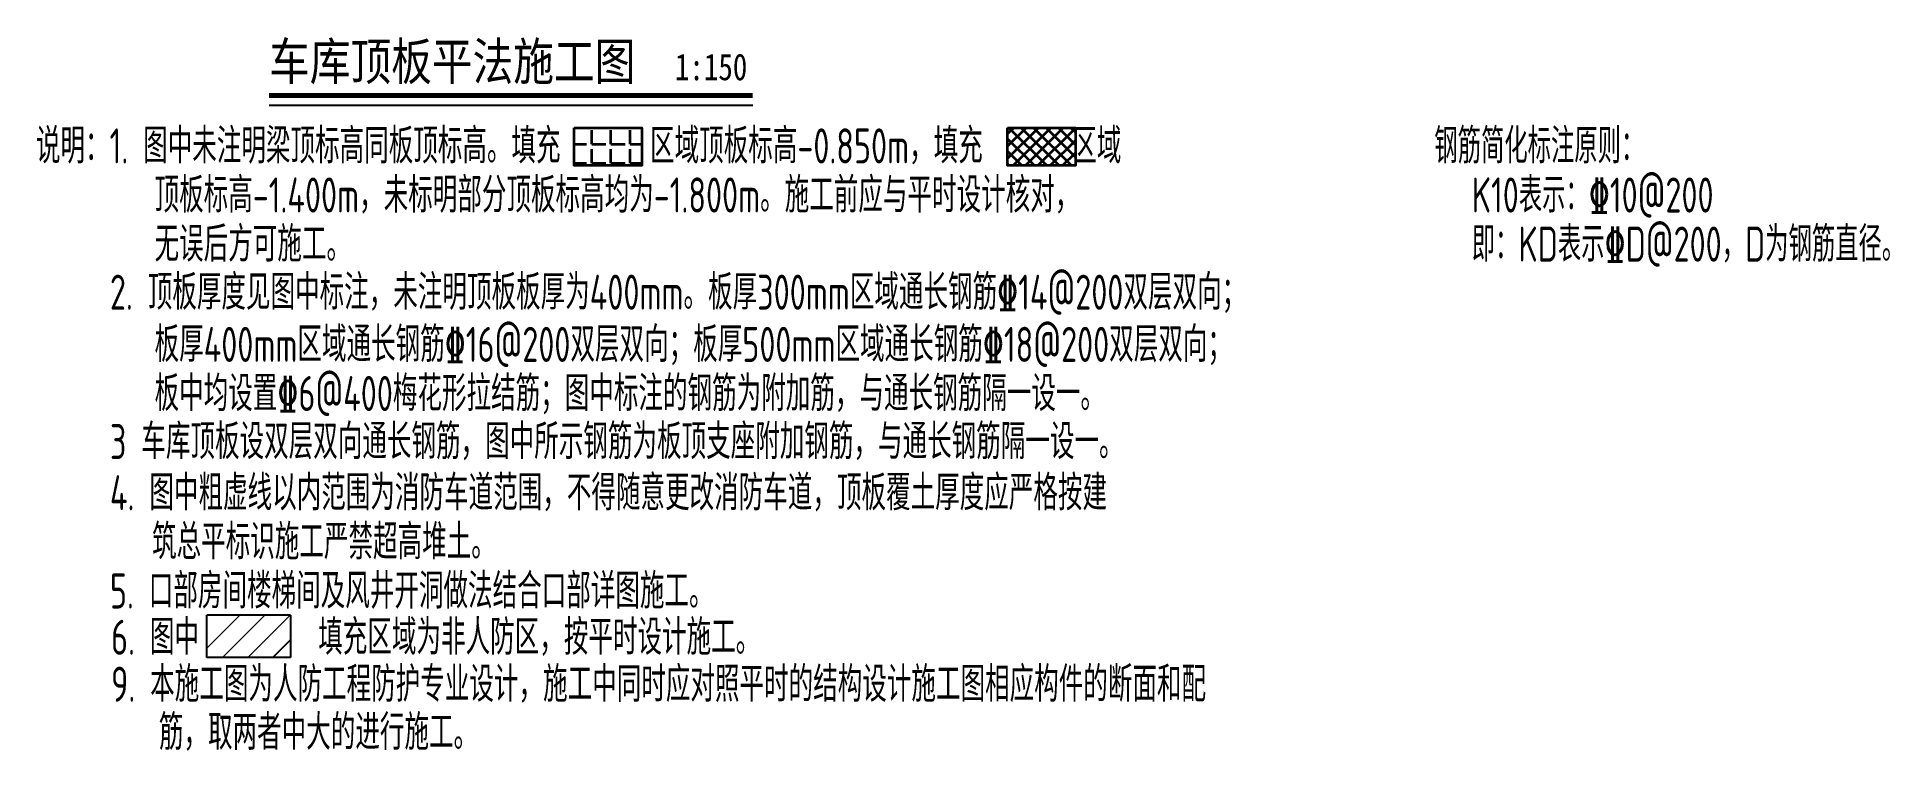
# Model space of a CAD drawing. Extents: x -502255 to 1362592, y -400300 to 332622.
# Drawn here: x 1250552 to 1290165, y -341863 to -326596 of the extents above; entities that cross this region are included whole.
import ezdxf

# ---------------------------------------------------------------- set-up
doc = ezdxf.new("R2010")
doc.units = 0
doc.header["$LTSCALE"] = 1000
doc.header["$MEASUREMENT"] = 0
for name, color, linetype in [('BASE_DIM', 3, 'Continuous'), ('PUB_TEXT', 7, 'Continuous'), ('TEXT', 53, 'Continuous')]:
    doc.layers.add(name, color=color, linetype=linetype)
doc.layers.add('人防范围填充', color=55, linetype='Continuous', lineweight=9)
doc.layers.add('梁附加箍筋', color=1, linetype='Continuous', lineweight=35)
doc.styles.add('TSSD_Label', font='tssdeng2.shx', dxfattribs={"width": 0.7, "bigfont": 'tssdchn.shx'})
doc.styles.add('TSSD_Rein', font='tssdeng2.shx', dxfattribs={"width": 0.7, "bigfont": 'hztxt.shx'})
doc.styles.add('TYDG_01', font='', dxfattribs={"width": 0.8})
doc.styles.get('TYDG_01').set_extended_font_data('SimSun')

msp = doc.modelspace()

# ---------------------------------------------------------------- texts
at = {"layer": 'PUB_TEXT', "style": 'TYDG_01', "width": 0.8}
for s, height, p in [('车库顶板平法施工图', 797.47, (1255511.7, -327514.7)), ('1:150', 569.62, (1264187.2, -327519.2))]:
    msp.add_text(s, height=height, dxfattribs=at).set_placement(p)
at = {"layer": 'TEXT', "color": 1, "style": 'TSSD_Rein', "width": 0.7}
msp.add_text('说明：1. 图中未注明梁顶标高同板顶标高。填充      区域顶板标高-0.850m，填充      区域', height=750, dxfattribs=at).set_placement((1250528, -329299))
at = {"layer": 'TEXT', "width": 0.7}
for s, style, p in [('钢筋简化标注原则：', 'TSSD_Label', (1280425.1, -329299)), ('顶板标高-1.400m，未标明部分顶板标高均为-1.800m。施工前应与平时设计核对，', 'TSSD_Rein', (1253063.9, -330349)), ('K10表示：\x8410@200', 'TSSD_Label', (1281223.8, -330349)), ('无误后方可施工。', 'TSSD_Rein', (1253063.9, -331399)), ('即：KD表示\x84D@200，D为钢筋直径。', 'TSSD_Label', (1281223.8, -331399)), ('2. 顶板厚度见图中标注，未注明顶板板厚为400mm。板厚300mm区域通长钢筋\x8414@200双层双向；', 'TSSD_Rein', (1252109.7, -332427.4)), ('板厚400mm区域通长钢筋\x8416@200双层双向；板厚500mm区域通长钢筋\x8418@200双层双向；', 'TSSD_Rein', (1253063.9, -333543.6)), ('板中均设置\x846@400梅花形拉结筋；图中标注的钢筋为附加筋，与通长钢筋隔一设一。', 'TSSD_Rein', (1253063.9, -334593.6)), ('3 车库顶板设双层双向通长钢筋，图中所示钢筋为板顶支座附加钢筋，与通长钢筋隔一设一。', 'TSSD_Rein', (1252109.7, -335622)), ('4. 图中粗虚线以内范围为消防车道范围，不得随意更改消防车道，顶板覆土厚度应严格按建', 'TSSD_Rein', (1252109.7, -336716.6)), ('筑总平标识施工严禁超高堆土。', 'TSSD_Rein', (1253009.6, -337766.6)), ('5. 口部房间楼梯间及风井开洞做法结合口部详图施工。', 'TSSD_Rein', (1252109.7, -338816.6)), ('6. 图中        填充区域为非人防区，按平时设计施工。', 'TSSD_Rein', (1252134.5, -339805.5)), ('9. 本施工图为人防工程防护专业设计，施工中同时应对照平时的结构设计施工图相应构件的断面和配', 'TSSD_Rein', (1252134.5, -340811)), ('筋，取两者中大的进行施工。', 'TSSD_Rein', (1253156.1, -341838.5))]:
    msp.add_text(s, height=750, dxfattribs=dict(at, style=style)).set_placement(p)

# ---------------------------------------------------------------- hatches: boundary and pattern name
at = {"layer": '梁附加箍筋'}
h = msp.add_hatch(dxfattribs=at)
h.set_pattern_fill('ANGLE', color=256, scale=1500, style=0)
h.set_pattern_definition([(0, (667996.8, 5653.6), (0, 412.5), [300, -112.5]), (90, (667996.8, 5653.6), (-412.5, 3e-14), [300, -112.5])])
h.paths.add_polyline_path([(1262032.6, -328534.7), (1263482.2, -328534.7), (1263482.2, -329345.6), (1262032.6, -329345.6)])
h = msp.add_hatch(dxfattribs=at)
h.set_pattern_fill('ANSI37', color=256, scale=1500, style=0)
h.set_pattern_definition([(45, (667996.8, 5653.58), (-132.58252, 132.58252), []), (135, (667996.8, 5653.58), (-132.58252, -132.58252), [])])
h.paths.add_polyline_path([(1271301.6, -328534.7), (1272751.2, -328534.7), (1272751.2, -329345.6), (1271301.6, -329345.6)])

# ---------------------------------------------------------------- linework, layer by layer
at = {"layer": 'BASE_DIM', "const_width": 105}
msp.add_lwpolyline([(1255511.7, -327844.4), (1265851.1, -327844.4)], dxfattribs=at)
at = {"layer": 'BASE_DIM'}
msp.add_lwpolyline([(1255511.7, -328054.4), (1265851.1, -328054.4)], dxfattribs=at)
at = {"layer": 'TEXT'}
for p, q in [((1254180.5, -339864.1), (1254180.5, -338956.7)), ((1255971.2, -338956.7), (1254180.5, -338956.7)), ((1255971.2, -338956.7), (1255971.2, -339864.1)), ((1255594.3, -339864.1), (1255971.2, -339487.2)), ((1255971.2, -339864.1), (1254180.5, -339864.1))]:
    msp.add_line(p, q, dxfattribs=at)
at = {"layer": '人防范围填充', "lineweight": 13}
for p, q in [((1254180.5, -339661.5), (1254885.2, -338956.7)), ((1254516.6, -339864.1), (1255424, -338956.7)), ((1255055.4, -339864.1), (1255962.9, -338956.7))]:
    msp.add_line(p, q, dxfattribs=at)
at = {"layer": '梁附加箍筋'}
for points in [[(1262032.6, -328534.7), (1263482.2, -328534.7), (1263482.2, -329345.6), (1262032.6, -329345.6)], [(1271301.6, -328534.7), (1272751.2, -328534.7), (1272751.2, -329345.6), (1271301.6, -329345.6)]]:
    msp.add_lwpolyline(points, close=True, dxfattribs=at)

msp.set_redraw_order([(e.dxf.handle, doc.entitydb.next_handle()) for e in msp.query("TEXT MTEXT ATTDEF DIMENSION ARC_DIMENSION")])  # texts and dimensions are drawn at this point

doc.saveas('drawing.dxf')
